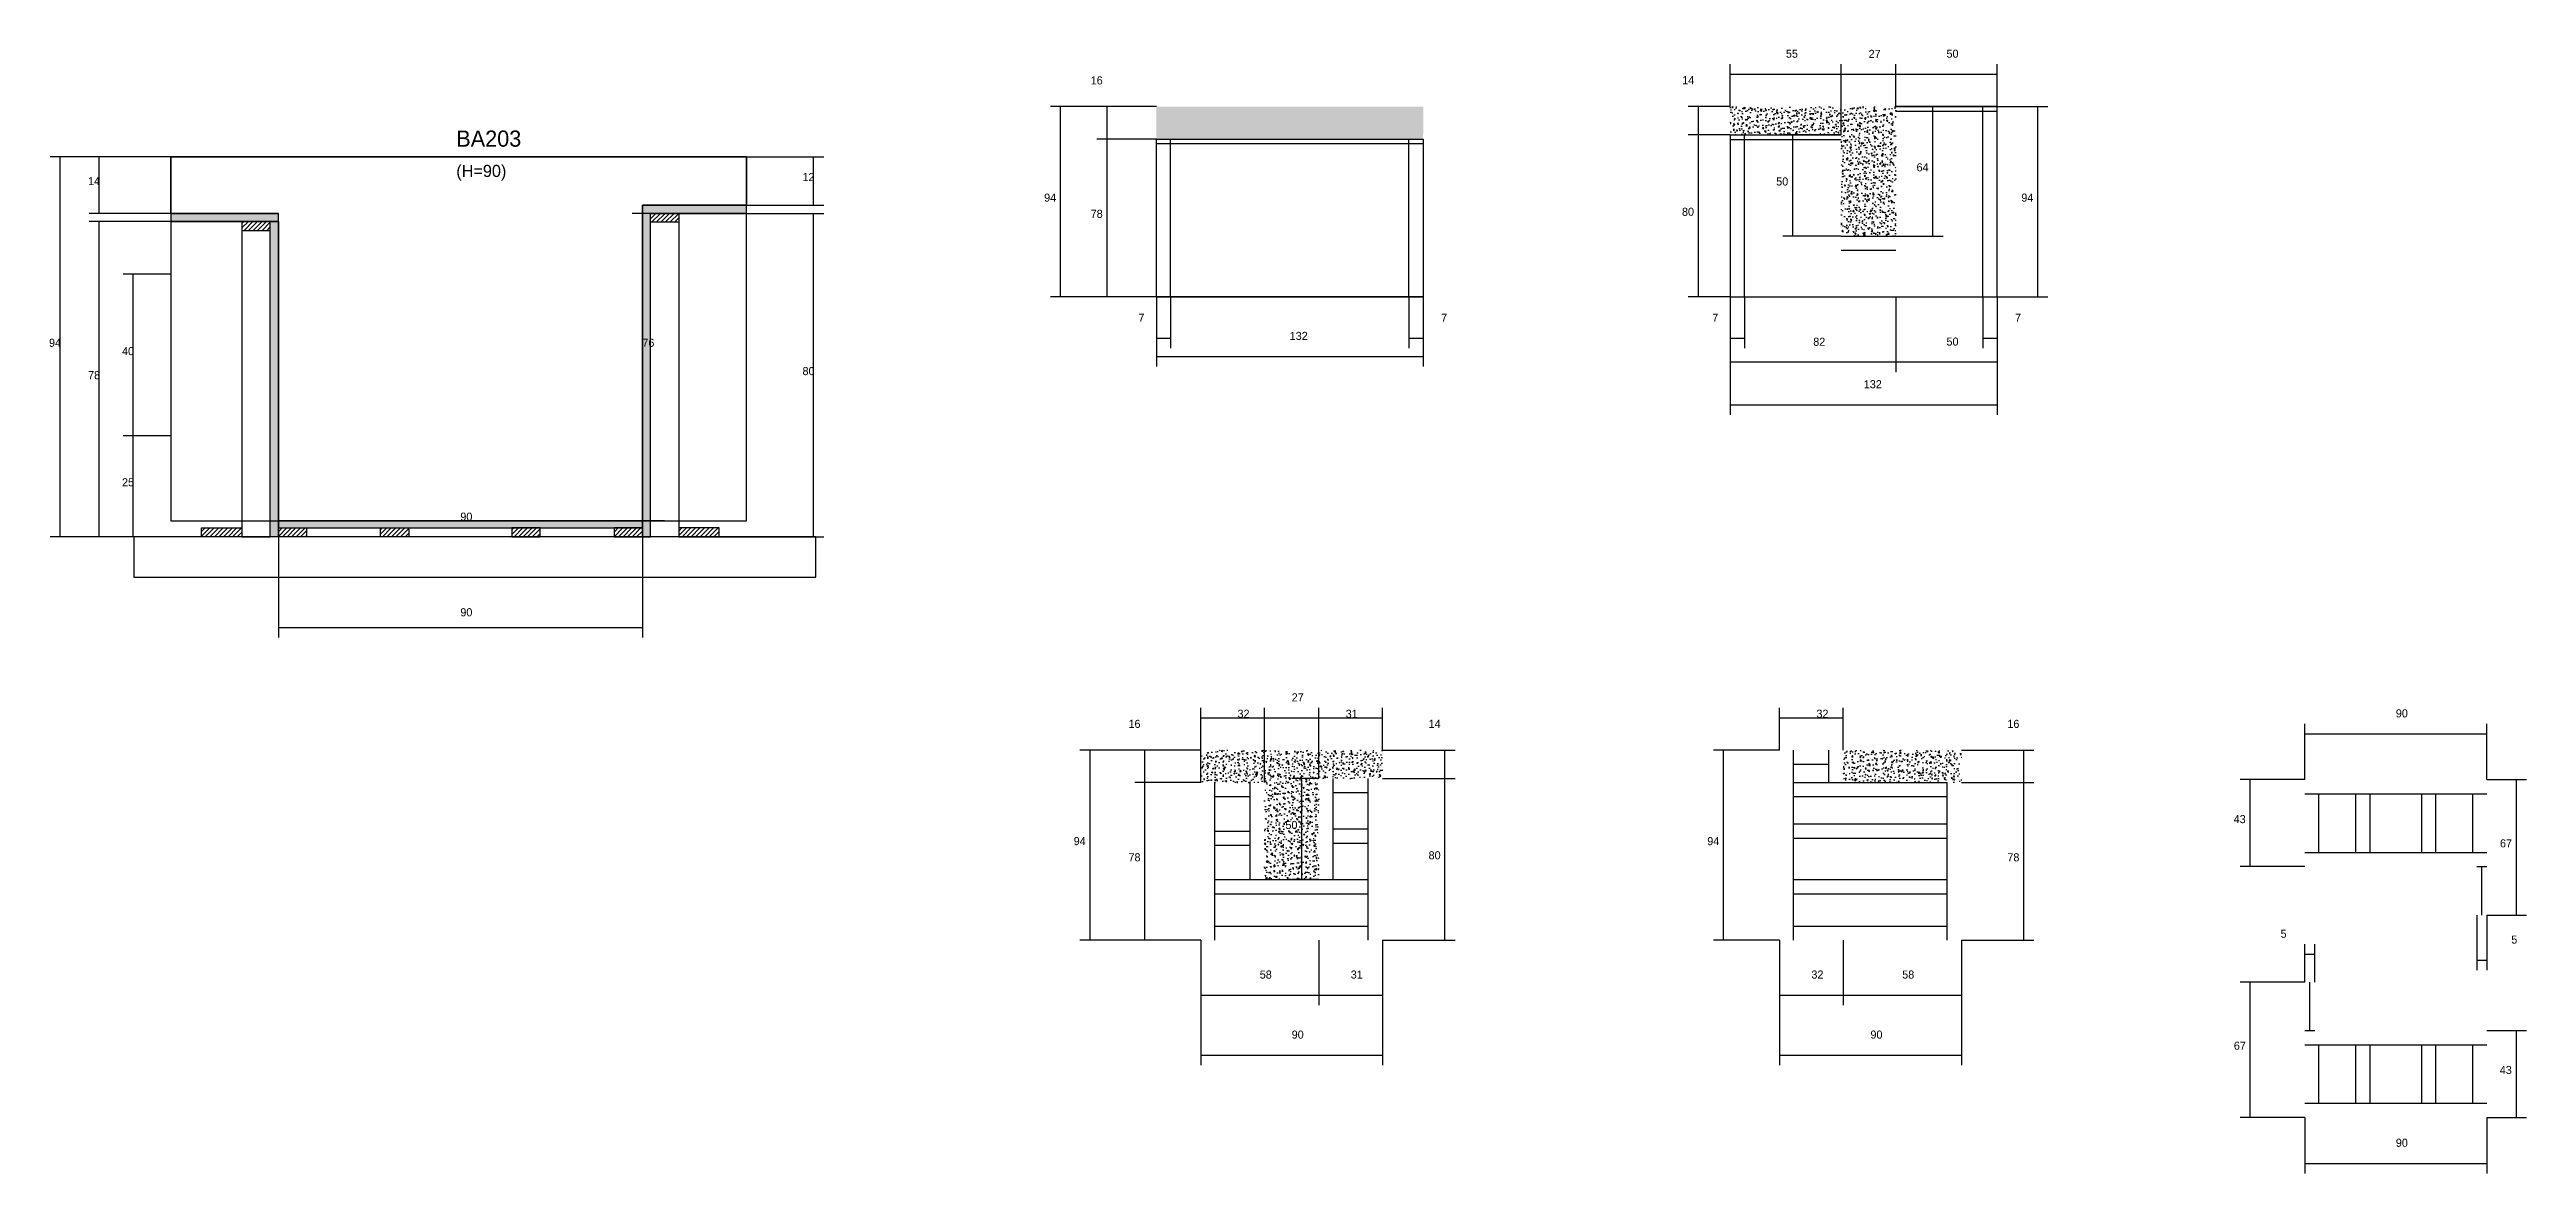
# Model space of a CAD drawing. Header units: metres. Extents: x 3887 to 5656, y 1753 to 2309.
# Drawn here: x 4431 to 5656, y 1753 to 2309 of the extents above; entities that cross this region are included whole.
import ezdxf

# ---------------------------------------------------------------- set-up
doc = ezdxf.new("R2010")
doc.units = ezdxf.units.M
for name, color, linetype in [('CONCRETO', 251, 'Continuous'), ('COTA', 241, 'Continuous'), ('Hachura', 253, 'Continuous'), ('Madeira', 126, 'Continuous'), ('Painéis', 200, 'Continuous'), ('SARR_2.2x7', 40, 'Continuous'), ('SARR_EDITAR', 141, 'Continuous'), ('Texto Seção', 7, 'Continuous')]:
    doc.layers.add(name, color=color, linetype=linetype)

msp = doc.modelspace()

# ---------------------------------------------------------------- texts
at = {"layer": 'COTA'}
for s, p in [('55', (5289.8, 2304.8)), ('27', (5330.7, 2304.7)), ('50', (5369.2, 2304.8)), ('16', (4946, 2291.6)), ('14', (5238.5, 2291.7)), ('14', (4450.2, 2241.8)), ('12', (4803.5, 2243.8)), ('50', (5285, 2241.6)), ('64', (5354.4, 2248.6)), ('94', (4923, 2233.6)), ('78', (4946, 2225.6)), ('80', (5238.4, 2226.6)), ('94', (5406.2, 2233.6)), ('7', (4969.6, 2174.2)), ('132', (5044.4, 2165.2)), ('7', (5119.3, 2174.2)), ('7', (5253.4, 2174.2)), ('7', (5403.1, 2174.2)), ('94', (4430.9, 2161.8)), ('40', (4467, 2157.7)), ('76', (4724.3, 2161.8)), ('82', (5303.3, 2162.3)), ('50', (5369.2, 2162.4)), ('78', (4450.2, 2145.8)), ('80', (4803.5, 2147.8)), ('132', (5328.3, 2141.3)), ('25', (4467, 2092.8)), ('90', (4634.3, 2075.8)), ('90', (4634.3, 2028.5)), ('27', (5045.4, 1986.4)), ('16', (4964.7, 1973.3)), ('32', (5018.6, 1978.3)), ('31', (5072.1, 1978.3)), ('14', (5113.1, 1973.3)), ('32', (5304.9, 1978.3)), ('16', (5399.3, 1973.3)), ('90', (5591.4, 1978.5)), ('50', (5042.3, 1923.3)), ('43', (5511.2, 1926.2)), ('94', (4937.6, 1915.3)), ('78', (4964.7, 1907.3)), ('80', (5113.1, 1908.3)), ('94', (5250.9, 1915.3)), ('78', (5399.3, 1907.3)), ('67', (5642.9, 1914.2)), ('5', (5534.4, 1869.5)), ('5', (5648.5, 1866.6)), ('58', (5029.6, 1849.3)), ('31', (5074.6, 1849.3)), ('32', (5302.4, 1849.3)), ('58', (5347.3, 1849.3)), ('90', (5045.4, 1819.6)), ('90', (5331.6, 1819.6)), ('67', (5511.3, 1814.1)), ('43', (5642.8, 1802.1)), ('90', (5591.4, 1766.1))]:
    msp.add_text(s, height=4, dxfattribs=at).set_placement(p)
at = {"layer": 'Texto Seção'}
for s, height, p in [('BA203', 8, (4632.3, 2260.8)), ('(H=90)', 6, (4632.3, 2245.8))]:
    msp.add_text(s, height=height, dxfattribs=at).set_placement(p)

# ---------------------------------------------------------------- hatches: boundary and pattern name
at = {"layer": 'COTA'}
h = msp.add_hatch(dxfattribs=at)
h.set_pattern_fill('AR-CONC', scale=0.03)
h.paths.add_polyline_path([(5110.5, 2280.6), (4978.5, 2280.6), (4978.5, 2264.6), (5110.4, 2264.6)])
h = msp.add_hatch(dxfattribs=at)
h.set_pattern_fill('AR-CONC', scale=0.03)
h.paths.add_polyline_path([(5317.2, 2266.6), (5262.3, 2266.6), (5262.3, 2266.6), (5262.3, 2280.6), (5262.3, 2280.6), (5344.2, 2280.6), (5344.2, 2280.6), (5344.2, 2216.6), (5344.2, 2216.6), (5317.2, 2216.6), (5317.2, 2216.6), (5317.2, 2266.6)])
h = msp.add_hatch(dxfattribs=at)
h.set_pattern_fill('AR-CONC', scale=0.03)
h.paths.add_polyline_path([(5031.9, 1946.3), (5031.9, 1898.3), (5031.9, 1898.3), (5058.9, 1898.3), (5058.9, 1898.3), (5058.9, 1948.3), (5058.9, 1948.3), (5090.3, 1948.3), (5090.3, 1948.3), (5090.3, 1962.3), (5090.3, 1962.3), (5000.4, 1962.3), (5000.4, 1962.3), (5000.4, 1946.3), (5000.4, 1946.3), (5031.9, 1946.3)])
h = msp.add_hatch(dxfattribs=at)
h.set_pattern_fill('AR-CONC', scale=0.03)
h.paths.add_polyline_path([(5318.1, 1946.3), (5376.6, 1946.3), (5376.6, 1946.3), (5376.6, 1962.3), (5376.6, 1962.3), (5318.1, 1962.3), (5318.1, 1962.3), (5318.1, 1946.3)])
at = {"layer": 'Hachura'}
h = msp.add_hatch(color=8, dxfattribs=at)
h.dxf.hatch_style = 1
h.paths.add_polyline_path([(4724.3, 2227.8), (4724.3, 2231.8), (4724.3, 2231.8), (4775.7, 2231.8), (4775.7, 2231.8), (4775.7, 2227.8), (4775.7, 2227.8), (4724.3, 2227.8)])
h = msp.add_hatch(color=8, dxfattribs=at)
h.dxf.hatch_style = 1
h.paths.add_polyline_path([(4544.3, 2223.8), (4544.3, 2227.8), (4544.3, 2227.8), (4491.2, 2227.8), (4491.2, 2227.8), (4491.2, 2223.8), (4491.2, 2223.8), (4544.3, 2223.8)])
h = msp.add_hatch(dxfattribs=at)
h.set_pattern_fill('ANSI31', scale=0.5)
h.paths.add_polyline_path([(4540.3, 2219.4), (4540.3, 2223.8), (4540.3, 2223.8), (4526.3, 2223.8), (4526.3, 2223.8), (4526.3, 2219.4), (4526.3, 2219.4), (4540.3, 2219.4)])
h = msp.add_hatch(color=8, dxfattribs=at)
h.dxf.hatch_style = 1
h.paths.add_polyline_path([(4540.3, 2223.8), (4544.3, 2223.8), (4544.3, 2223.8), (4544.3, 2067.8), (4544.3, 2067.8), (4540.3, 2067.8), (4540.3, 2067.8), (4540.3, 2223.8)])
h = msp.add_hatch(color=8, dxfattribs=at)
h.dxf.hatch_style = 1
h.paths.add_polyline_path([(4728.3, 2227.8), (4724.3, 2227.8), (4724.3, 2227.8), (4724.3, 2067.8), (4724.3, 2067.8), (4728.3, 2067.8), (4728.3, 2067.8), (4728.3, 2227.8)])
h = msp.add_hatch(dxfattribs=at)
h.set_pattern_fill('ANSI31', scale=0.5)
h.paths.add_polyline_path([(4728.3, 2223.4), (4728.3, 2227.8), (4728.3, 2227.8), (4742.3, 2227.8), (4742.3, 2227.8), (4742.3, 2223.4), (4742.3, 2223.4), (4728.3, 2223.4)])
h = msp.add_hatch(dxfattribs=at)
h.set_pattern_fill('ANSI31', scale=0.5)
h.paths.add_polyline_path([(4506.3, 2067.8), (4506.3, 2072.2), (4506.3, 2072.2), (4526.3, 2072.2), (4526.3, 2072.2), (4526.3, 2067.8), (4526.3, 2067.8), (4506.3, 2067.8)])
h = msp.add_hatch(color=8, dxfattribs=at)
h.dxf.hatch_style = 1
h.paths.add_polyline_path([(4724.3, 2072.2), (4724.3, 2075.8), (4724.3, 2075.8), (4544.3, 2075.8), (4544.3, 2075.8), (4544.3, 2072.2), (4544.3, 2072.2), (4724.3, 2072.2)])
h = msp.add_hatch(dxfattribs=at)
h.set_pattern_fill('ANSI31', scale=0.5)
h.paths.add_polyline_path([(4544.3, 2067.8), (4544.3, 2072.2), (4544.3, 2072.2), (4558.3, 2072.2), (4558.3, 2072.2), (4558.3, 2067.8), (4558.3, 2067.8), (4544.3, 2067.8)])
h = msp.add_hatch(dxfattribs=at)
h.set_pattern_fill('ANSI31', scale=0.5)
h.paths.add_polyline_path([(4594.8, 2067.8), (4594.8, 2072.2), (4594.8, 2072.2), (4608.8, 2072.2), (4608.8, 2072.2), (4608.8, 2067.8), (4608.8, 2067.8), (4594.8, 2067.8)])
h = msp.add_hatch(dxfattribs=at)
h.set_pattern_fill('ANSI31', scale=0.5)
h.paths.add_polyline_path([(4673.8, 2067.8), (4673.8, 2072.2), (4673.8, 2072.2), (4659.8, 2072.2), (4659.8, 2072.2), (4659.8, 2067.8), (4659.8, 2067.8), (4673.8, 2067.8)])
h = msp.add_hatch(dxfattribs=at)
h.set_pattern_fill('ANSI31', scale=0.5)
h.paths.add_polyline_path([(4724.3, 2067.8), (4724.3, 2072.2), (4724.3, 2072.2), (4710.3, 2072.2), (4710.3, 2072.2), (4710.3, 2067.8), (4710.3, 2067.8), (4724.3, 2067.8)])
h = msp.add_hatch(dxfattribs=at)
h.set_pattern_fill('ANSI31', scale=0.5)
h.paths.add_polyline_path([(4762.3, 2067.8), (4762.3, 2072.2), (4762.3, 2072.2), (4742.3, 2072.2), (4742.3, 2072.2), (4742.3, 2067.8), (4742.3, 2067.8), (4762.3, 2067.8)])

# ---------------------------------------------------------------- linework, layer by layer
at = {"layer": 'CONCRETO'}
for points in [[(4491.2, 2227.8), (4491.2, 2255.8), (4775.8, 2255.8), (4775.8, 2231.8), (4724.3, 2231.8), (4724.3, 2075.8), (4544.3, 2075.8), (4544.3, 2227.8)], [(4491.2, 2075.8), (4775.8, 2075.8), (4775.8, 2255.8), (4491.2, 2255.8)]]:
    msp.add_lwpolyline(points, close=True, dxfattribs=at)
at = {"layer": 'COTA'}
for p, q in [((5262.3, 2280.6), (5262.3, 2301.6)), ((5262.3, 2296.6), (5317.2, 2296.6)), ((5317.2, 2266.6), (5317.2, 2301.6)), ((5317.2, 2266.6), (5317.2, 2301.6)), ((5317.2, 2296.6), (5344.2, 2296.6)), ((5344.2, 2280.6), (5344.2, 2301.6)), ((5344.2, 2280.6), (5344.2, 2301.6)), ((5344.2, 2296.6), (5394.2, 2296.6)), ((5394.2, 2280.6), (5394.2, 2301.6)), ((4978.5, 2280.6), (4926.1, 2280.6)), ((4931.1, 2186.6), (4931.1, 2280.6)), ((4978.5, 2280.6), (4949.1, 2280.6)), ((4954.1, 2264.6), (4954.1, 2280.6)), ((5262.3, 2280.6), (5241.5, 2280.6)), ((5246.5, 2266.6), (5246.5, 2280.6)), ((5344.2, 2280.6), (5367.5, 2280.6)), ((5362.5, 2216.6), (5362.5, 2280.6)), ((5394.2, 2280.6), (5419.3, 2280.6)), ((5414.3, 2186.6), (5414.3, 2280.6)), ((5262.3, 2266.6), (5241.5, 2266.6)), ((5262.3, 2266.6), (5241.5, 2266.6)), ((5246.5, 2186.6), (5246.5, 2266.6)), ((5317.2, 2266.6), (5288.2, 2266.6)), ((5293.2, 2216.6), (5293.2, 2266.6)), ((4540.3, 2255.8), (4431.4, 2255.8)), ((4436.4, 2067.8), (4436.4, 2255.8)), ((4491.2, 2255.8), (4450.7, 2255.8)), ((4455.7, 2227.8), (4455.7, 2255.8)), ((4773.5, 2255.8), (4814, 2255.8)), ((4809, 2231.8), (4809, 2255.8)), ((4978.5, 2264.6), (4949.1, 2264.6)), ((4978.5, 2264.6), (4949.1, 2264.6)), ((4954.1, 2186.6), (4954.1, 2264.6)), ((4775.8, 2231.8), (4814, 2231.8)), ((4491.2, 2227.8), (4450.7, 2227.8)), ((4526.3, 2223.8), (4450.7, 2223.8)), ((4455.7, 2067.8), (4455.7, 2223.8)), ((4735.3, 2227.8), (4719.3, 2227.8)), ((4724.3, 2075.8), (4724.3, 2227.8)), ((4742.3, 2227.8), (4814, 2227.8)), ((4809, 2067.8), (4809, 2227.8)), ((5317.2, 2216.6), (5288.2, 2216.6)), ((5344.2, 2216.6), (5367.5, 2216.6)), ((4491, 2197.7), (4467.5, 2197.7)), ((4472.5, 2117.7), (4472.5, 2197.7)), ((4978.5, 2186.6), (4926.1, 2186.6)), ((4978.5, 2186.6), (4949.1, 2186.6)), ((4978.5, 2186.6), (4978.5, 2152)), ((4978.5, 2186.6), (4978.5, 2161.1)), ((4985.5, 2186.6), (4985.5, 2161.1)), ((5103.4, 2186.6), (5103.4, 2161.1)), ((5110.4, 2186.6), (5110.4, 2152)), ((5110.4, 2186.6), (5110.4, 2161.1)), ((5262.3, 2186.6), (5241.5, 2186.6)), ((5262.3, 2186.6), (5262.3, 2128.1)), ((5262.3, 2186.6), (5262.3, 2161.1)), ((5262.3, 2186.6), (5262.3, 2149.3)), ((5269.3, 2186.6), (5269.3, 2161.1)), ((5344.2, 2186.6), (5344.2, 2149.3)), ((5344.2, 2186.6), (5344.2, 2149.3)), ((5387.2, 2186.6), (5387.2, 2161.1)), ((5394.2, 2186.6), (5394.2, 2128.1)), ((5394.2, 2186.6), (5394.2, 2161.1)), ((5394.2, 2186.6), (5419.3, 2186.6)), ((5394.2, 2186.6), (5394.2, 2149.3)), ((4978.5, 2166.1), (4985.5, 2166.1)), ((4978.5, 2157), (5110.4, 2157)), ((5103.4, 2166.1), (5110.4, 2166.1)), ((5262.3, 2166.1), (5269.3, 2166.1)), ((5387.2, 2166.1), (5394.2, 2166.1)), ((5262.3, 2154.3), (5344.2, 2154.3)), ((5344.2, 2154.3), (5394.2, 2154.3)), ((5262.3, 2133.1), (5394.2, 2133.1)), ((4491, 2117.7), (4467.5, 2117.7)), ((4491, 2117.7), (4467.5, 2117.7)), ((4472.5, 2067.8), (4472.5, 2117.7)), ((4544.3, 2067.8), (4544.3, 2080.8)), ((4544.3, 2075.8), (4724.3, 2075.8)), ((4735.3, 2075.8), (4719.3, 2075.8)), ((4724.3, 2067.8), (4724.3, 2080.8)), ((4510.7, 2067.8), (4431.4, 2067.8)), ((4510.7, 2067.8), (4450.7, 2067.8)), ((4491, 2067.8), (4467.5, 2067.8)), ((4544.3, 2067.8), (4544.3, 2018)), ((4724.3, 2067.8), (4724.3, 2018)), ((4757.9, 2067.8), (4814, 2067.8)), ((4544.3, 2023), (4724.3, 2023)), ((5000.4, 1946.3), (5000.4, 1983.3)), ((5000.4, 1978.3), (5031.9, 1978.3)), ((5031.9, 1946.3), (5031.9, 1983.3)), ((5031.9, 1946.3), (5031.9, 1983.3)), ((5031.9, 1978.3), (5058.9, 1978.3)), ((5058.9, 1948.3), (5058.9, 1983.3)), ((5058.9, 1948.3), (5058.9, 1983.3)), ((5058.9, 1978.3), (5090.3, 1978.3)), ((5090.3, 1962.3), (5090.3, 1983.3)), ((5286.6, 1962.3), (5286.6, 1983.3)), ((5286.6, 1978.3), (5318.1, 1978.3)), ((5318.1, 1962.3), (5318.1, 1983.3)), ((5546.4, 1947.7), (5546.4, 1975.3)), ((5636.4, 1947.7), (5636.4, 1975.3)), ((5000.4, 1962.3), (4940.7, 1962.3)), ((4945.7, 1868.3), (4945.7, 1962.3)), ((5000.4, 1962.3), (4967.8, 1962.3)), ((4972.8, 1946.3), (4972.8, 1962.3)), ((5090.3, 1962.3), (5126.2, 1962.3)), ((5121.2, 1948.3), (5121.2, 1962.3)), ((5286.6, 1962.3), (5254, 1962.3)), ((5259, 1868.3), (5259, 1962.3)), ((5376.6, 1962.3), (5412.4, 1962.3)), ((5407.4, 1946.3), (5407.4, 1962.3)), ((5546.4, 1970.3), (5636.4, 1970.3)), ((5058.9, 1948.3), (5045.4, 1948.3)), ((5050.4, 1898.3), (5050.4, 1948.3)), ((5090.3, 1948.3), (5126.2, 1948.3)), ((5090.3, 1948.3), (5126.2, 1948.3)), ((5121.2, 1868.3), (5121.2, 1948.3)), ((5546.4, 1947.7), (5514.4, 1947.7)), ((5519.4, 1904.7), (5519.4, 1947.7)), ((5636.4, 1947.7), (5656, 1947.7)), ((5651, 1880.7), (5651, 1947.7)), ((5000.4, 1946.3), (4967.8, 1946.3)), ((5000.4, 1946.3), (4967.8, 1946.3)), ((4972.8, 1868.3), (4972.8, 1946.3)), ((5376.6, 1946.3), (5412.4, 1946.3)), ((5376.6, 1946.3), (5412.4, 1946.3)), ((5407.4, 1868.3), (5407.4, 1946.3)), ((5546.4, 1904.7), (5514.4, 1904.7)), ((5058.9, 1898.3), (5045.4, 1898.3)), ((5631.4, 1880.7), (5631.4, 1853.4)), ((5636.4, 1880.7), (5656, 1880.7)), ((5636.4, 1880.7), (5636.4, 1853.4)), ((5000.4, 1868.3), (4940.7, 1868.3)), ((5000.4, 1868.3), (4967.8, 1868.3)), ((5000.4, 1868.3), (5000.4, 1806.5)), ((5000.4, 1868.3), (5000.4, 1836.1)), ((5058.9, 1868.3), (5058.9, 1836.1)), ((5058.9, 1868.3), (5058.9, 1836.1)), ((5090.3, 1868.3), (5090.3, 1806.5)), ((5090.3, 1868.3), (5126.2, 1868.3)), ((5090.3, 1868.3), (5090.3, 1836.1)), ((5286.6, 1868.3), (5254, 1868.3)), ((5286.6, 1868.3), (5286.6, 1806.5)), ((5286.6, 1868.3), (5286.6, 1836.1)), ((5318.1, 1868.3), (5318.1, 1836.1)), ((5318.1, 1868.3), (5318.1, 1836.1)), ((5376.6, 1868.3), (5376.6, 1806.5)), ((5376.6, 1868.3), (5412.4, 1868.3)), ((5376.6, 1868.3), (5376.6, 1836.1)), ((5546.4, 1847.6), (5546.4, 1866.4)), ((5551.4, 1847.6), (5551.4, 1866.4)), ((5546.4, 1861.4), (5551.4, 1861.4)), ((5631.4, 1858.4), (5636.4, 1858.4)), ((5000.4, 1841.1), (5058.9, 1841.1)), ((5058.9, 1841.1), (5090.3, 1841.1)), ((5286.6, 1841.1), (5318.1, 1841.1)), ((5318.1, 1841.1), (5376.6, 1841.1)), ((5546.4, 1847.6), (5514.4, 1847.6)), ((5519.4, 1780.6), (5519.4, 1847.6)), ((5636.4, 1823.6), (5656, 1823.6)), ((5651, 1780.6), (5651, 1823.6)), ((5000.4, 1811.5), (5090.3, 1811.5)), ((5286.6, 1811.5), (5376.6, 1811.5)), ((5546.4, 1780.6), (5514.4, 1780.6)), ((5546.4, 1780.6), (5546.4, 1752.9)), ((5636.4, 1780.6), (5656, 1780.6)), ((5636.4, 1780.6), (5636.4, 1752.9)), ((5546.4, 1757.9), (5636.4, 1757.9))]:
    msp.add_line(p, q, dxfattribs=at)
at = {"layer": 'Madeira'}
for points in [[(4540.3, 2219.4), (4540.3, 2223.8), (4526.3, 2223.8), (4526.3, 2219.4)], [(4540.3, 2223.8), (4526.3, 2223.8), (4526.3, 2067.8), (4540.3, 2067.8)], [(4728.3, 2223.4), (4728.3, 2227.8), (4742.3, 2227.8), (4742.3, 2223.4)], [(4728.3, 2227.8), (4742.3, 2227.8), (4742.3, 2067.8), (4728.3, 2067.8)], [(4506.3, 2067.8), (4506.3, 2072.2), (4526.3, 2072.2), (4526.3, 2067.8)], [(4544.3, 2067.8), (4544.3, 2072.2), (4558.3, 2072.2), (4558.3, 2067.8)], [(4594.8, 2067.8), (4594.8, 2072.2), (4608.8, 2072.2), (4608.8, 2067.8)], [(4673.8, 2067.8), (4673.8, 2072.2), (4659.8, 2072.2), (4659.8, 2067.8)], [(4724.3, 2067.8), (4724.3, 2072.2), (4710.3, 2072.2), (4710.3, 2067.8)], [(4762.3, 2067.8), (4762.3, 2072.2), (4742.3, 2072.2), (4742.3, 2067.8)], [(4472.9, 2047.8), (4810.1, 2047.8), (4810.1, 2067.8), (4472.9, 2067.8)]]:
    msp.add_lwpolyline(points, close=True, dxfattribs=at)
at = {"layer": 'Painéis'}
for p, q in [((5344.2, 2280.6), (5394.2, 2280.6)), ((5262.3, 2266.6), (5317.2, 2266.6)), ((4978.5, 2264.6), (5110.4, 2264.6)), ((4724.3, 2231.8), (4775.7, 2231.8)), ((4724.3, 2227.8), (4724.3, 2231.8)), ((4491.2, 2227.8), (4544.3, 2227.8)), ((4544.3, 2223.8), (4544.3, 2227.8)), ((4544.3, 2067.8), (4544.3, 2223.8)), ((4724.3, 2067.8), (4724.3, 2227.8)), ((5317.2, 2216.6), (5344.2, 2216.6)), ((4978.5, 2186.6), (5110.4, 2186.6)), ((5262.3, 2186.6), (5394.2, 2186.6)), ((4544.3, 2075.8), (4724.3, 2075.8)), ((4544.3, 2072.2), (4544.3, 2075.8)), ((4724.3, 2072.2), (4724.3, 2075.8))]:
    msp.add_line(p, q, dxfattribs=at)
msp.add_lwpolyline([(5262.3, 2266.6), (5262.3, 2186.6), (5394.2, 2186.6), (5394.2, 2280.6), (5344.2, 2280.6)], dxfattribs=at)
for points in [[(4978.5, 2264.6), (5110.4, 2264.6), (5110.4, 2186.6), (4978.5, 2186.6)], [(4724.3, 2227.8), (4724.3, 2231.8), (4775.7, 2231.8), (4775.7, 2227.8)], [(4544.3, 2223.8), (4544.3, 2227.8), (4491.2, 2227.8), (4491.2, 2223.8)], [(4540.3, 2223.8), (4544.3, 2223.8), (4544.3, 2067.8), (4540.3, 2067.8)], [(4544.3, 2223.8), (4544.3, 2223.8), (4540.3, 2223.8), (4540.3, 2223.8)], [(4728.3, 2227.8), (4724.3, 2227.8), (4724.3, 2067.8), (4728.3, 2067.8)], [(4724.3, 2072.2), (4724.3, 2075.8), (4544.3, 2075.8), (4544.3, 2072.2)]]:
    msp.add_lwpolyline(points, close=True, dxfattribs=at)
at = {"layer": 'SARR_2.2x7'}
for p, q in [((5344.2, 2278.4), (5394.2, 2278.4)), ((5387.2, 2186.6), (5387.2, 2280.6)), ((5269.3, 2186.6), (5269.3, 2266.6)), ((4978.5, 2262.4), (5110.4, 2262.4)), ((4985.5, 2186.6), (4985.5, 2264.6)), ((5103.4, 2186.6), (5103.4, 2264.6)), ((5262.2, 2264.4), (5317.2, 2264.4)), ((5317.2, 2209.6), (5344.2, 2209.6)), ((5293.6, 1868.3), (5293.6, 1962.3)), ((5311.1, 1946.3), (5311.1, 1962.3)), ((5065.9, 1898.3), (5065.9, 1948.3)), ((5083.3, 1868.3), (5083.3, 1948.3)), ((5293.6, 1955.3), (5311.1, 1955.3)), ((5007.4, 1868.3), (5007.4, 1946.3)), ((5007.4, 1939.3), (5024.9, 1939.3)), ((5024.9, 1898.3), (5024.9, 1946.3)), ((5065.9, 1941.3), (5083.3, 1941.3)), ((5293.6, 1946.3), (5318.1, 1946.3)), ((5293.6, 1939.3), (5318.1, 1939.3)), ((5318.1, 1946.3), (5369.6, 1946.3)), ((5318.1, 1939.3), (5369.6, 1939.3)), ((5369.6, 1868.3), (5369.6, 1946.3)), ((5546.4, 1940.7), (5636.4, 1940.7)), ((5553.4, 1911.7), (5553.4, 1940.7)), ((5571.7, 1911.7), (5571.7, 1940.7)), ((5578.7, 1911.7), (5578.7, 1940.7)), ((5604.2, 1911.7), (5604.2, 1940.7)), ((5611.2, 1911.7), (5611.2, 1940.7)), ((5629.4, 1911.7), (5629.4, 1940.7)), ((5065.9, 1923.3), (5083.3, 1923.3)), ((5293.6, 1925.8), (5318.1, 1925.8)), ((5318.1, 1925.8), (5369.6, 1925.8)), ((5007.4, 1922.3), (5024.9, 1922.3)), ((5007.4, 1915.3), (5024.9, 1915.3)), ((5065.9, 1916.3), (5083.3, 1916.3)), ((5293.6, 1918.8), (5318.1, 1918.8)), ((5318.1, 1918.8), (5369.6, 1918.8)), ((5546.4, 1911.7), (5636.4, 1911.7)), ((5007.4, 1898.3), (5058.9, 1898.3)), ((5007.4, 1891.3), (5058.9, 1891.3)), ((5058.9, 1898.3), (5083.3, 1898.3)), ((5058.9, 1891.3), (5083.3, 1891.3)), ((5293.6, 1898.3), (5318.1, 1898.3)), ((5293.6, 1891.3), (5318.1, 1891.3)), ((5318.1, 1898.3), (5369.6, 1898.3)), ((5318.1, 1891.3), (5369.6, 1891.3)), ((5007.4, 1875.3), (5058.9, 1875.3)), ((5058.9, 1875.3), (5083.3, 1875.3)), ((5293.6, 1875.3), (5318.1, 1875.3)), ((5318.1, 1875.3), (5369.6, 1875.3)), ((5546.4, 1816.6), (5636.4, 1816.6)), ((5553.4, 1787.6), (5553.4, 1816.6)), ((5571.7, 1787.6), (5571.7, 1816.6)), ((5578.7, 1787.6), (5578.7, 1816.6)), ((5604.2, 1787.6), (5604.2, 1816.6)), ((5611.2, 1787.6), (5611.2, 1816.6)), ((5629.4, 1787.6), (5629.4, 1816.6)), ((5546.4, 1787.6), (5636.4, 1787.6))]:
    msp.add_line(p, q, dxfattribs=at)
at = {"layer": 'SARR_EDITAR'}
for p, q in [((5631.4, 1904.7), (5636.4, 1904.7)), ((5633.9, 1880.7), (5633.9, 1904.7)), ((5548.9, 1823.6), (5548.9, 1847.6)), ((5546.4, 1823.6), (5551.4, 1823.6))]:
    msp.add_line(p, q, dxfattribs=at)

msp.set_redraw_order([(e.dxf.handle, doc.entitydb.next_handle()) for e in msp.query("TEXT MTEXT ATTDEF DIMENSION ARC_DIMENSION")])  # texts and dimensions are drawn at this point

doc.saveas('drawing.dxf')
